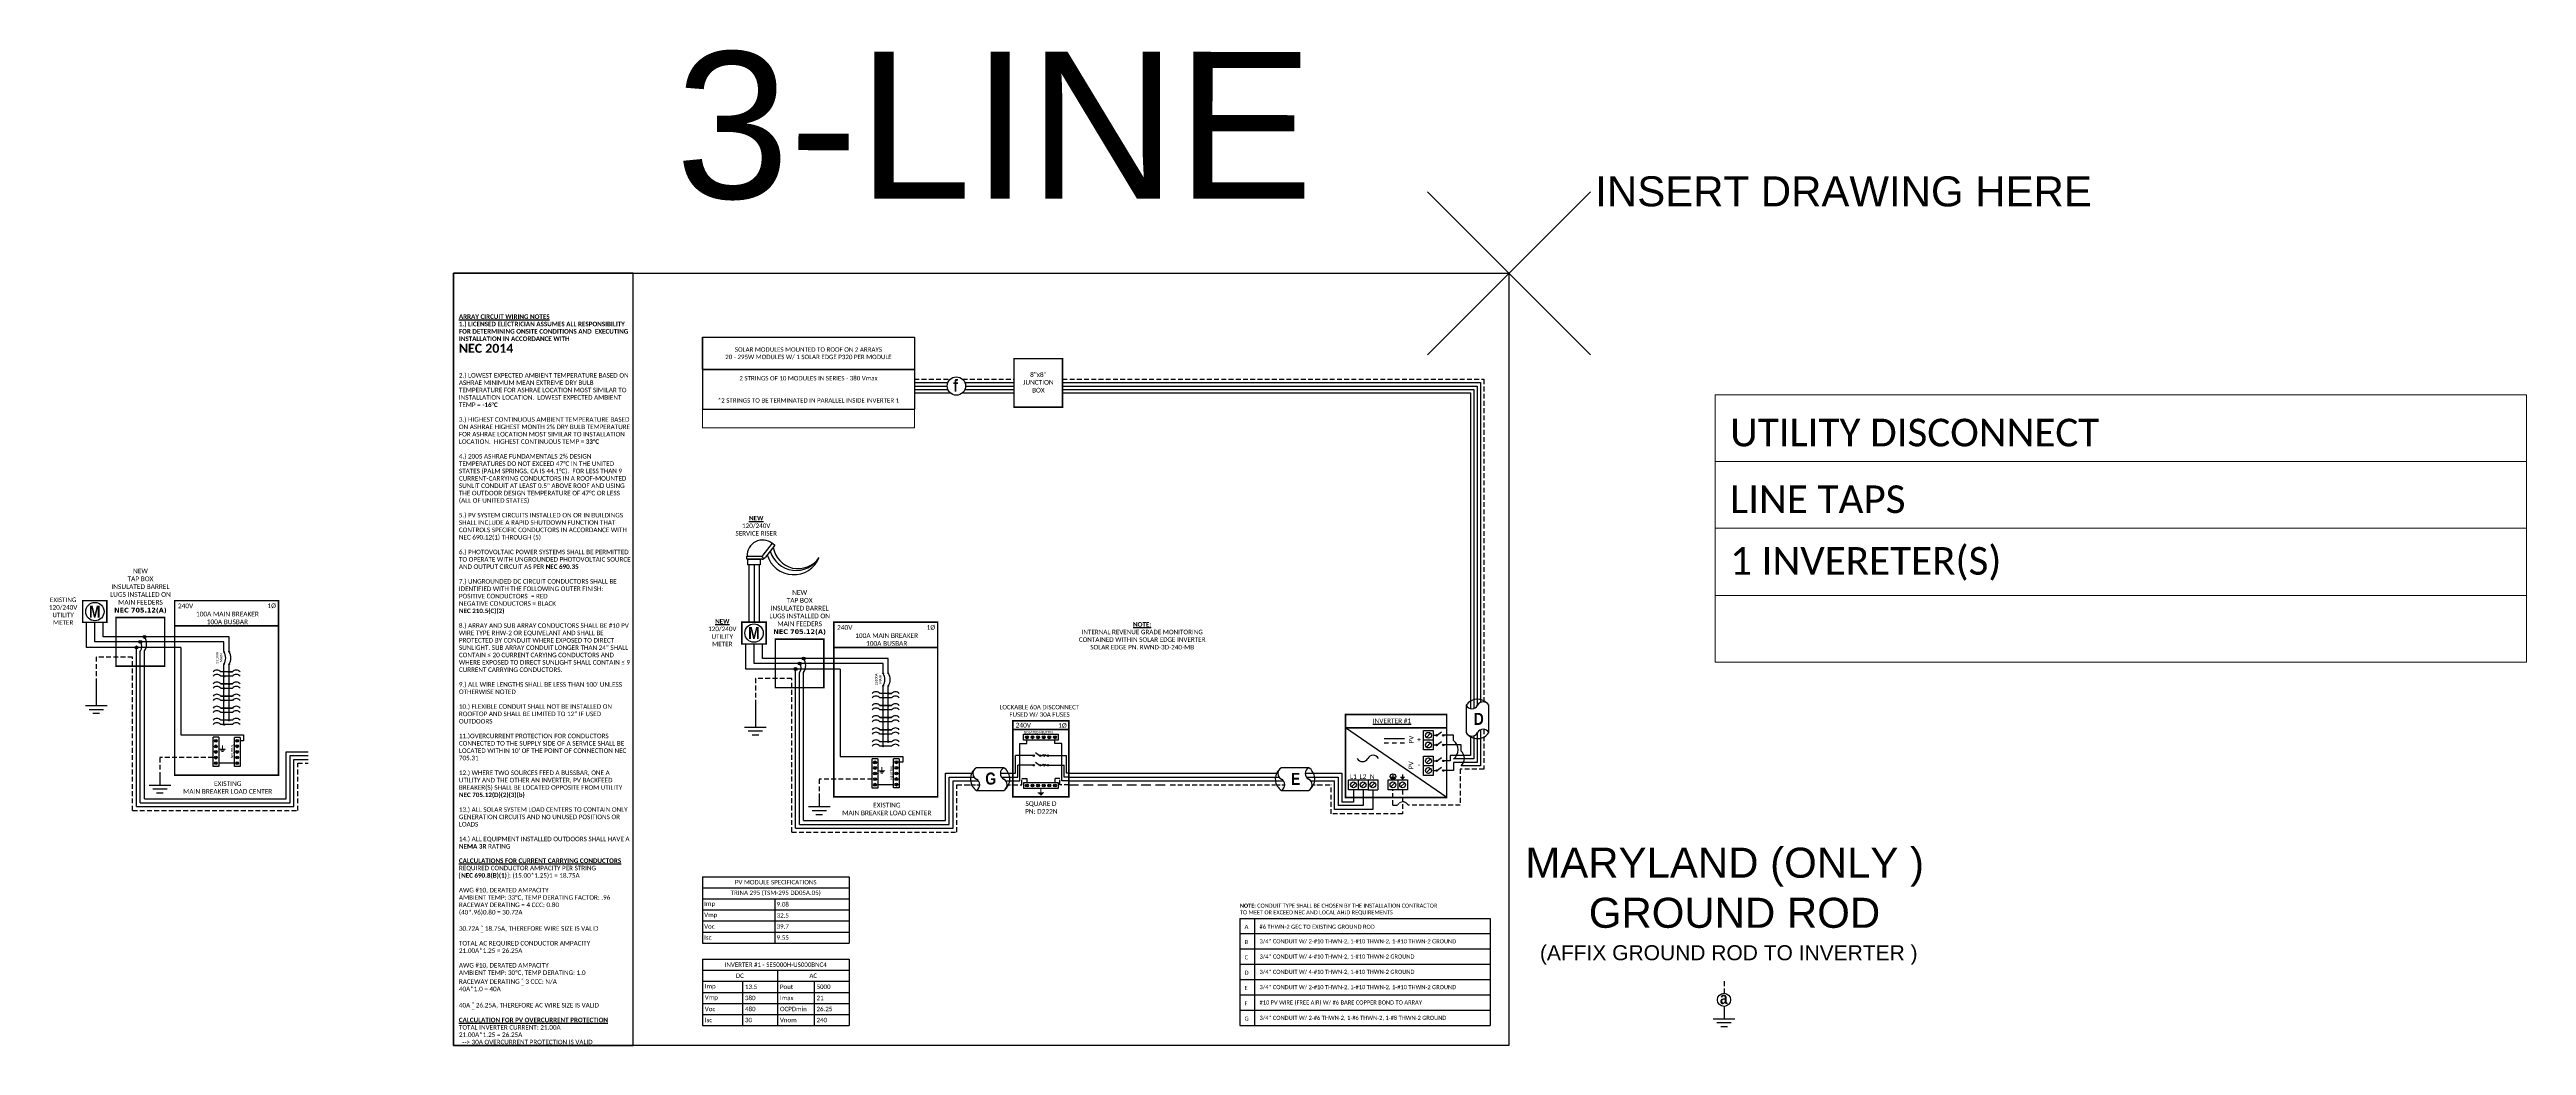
# Model space of a CAD drawing. Header units: feet. Extents: x -13431 to 10560, y 10829 to 29871.
# Drawn here: x 5816 to 7744, y 16895 to 17670 of the extents above; entities that cross this region are included whole.
import ezdxf

# ---------------------------------------------------------------- set-up
doc = ezdxf.new("R2010")
doc.units = ezdxf.units.FT
doc.header["$MEASUREMENT"] = 0
doc.linetypes.add('DASHED', pattern=[0.75, 0.5, -0.25])
doc.linetypes.add('HIDDEN', pattern=[0.375, 0.25, -0.125])
doc.layers.add('LOCKED (NO PRINT)', color=7, linetype='Continuous', plot=False)
for name, color, linetype in [('LOCKED (PRINT)', 7, 'Continuous'), ('ONE LINE BLOCKS', 7, 'Continuous'), ('TEXT', 7, 'Continuous'), ('Z - TITLEBLOCK TXT', 7, 'Continuous')]:
    doc.layers.add(name, color=color, linetype=linetype)
doc.styles.add('ONE LINE TXT', font='techb___.ttf')
doc.styles.get("Standard").update_dxf_attribs({"font": 'CALIBRI.TTF'})
doc.styles.add('TITLE BBLOCK TEXT', font='ARIALUNI.TTF')

# ---------------------------------------------------------------- blocks, each defined once
blk = doc.blocks.new('*T75')
at = {"layer": 'Defpoints', "color": 8, "linetype": 'ByBlock', "lineweight": 0, "transparency": 16777216}
for p, q in [((0, 0), (631.6, 0)), ((0, 0), (0, -208.1)), ((631.6, 0), (631.6, -208.1)), ((0, -51.9), (631.6, -51.9)), ((0, -103.8), (631.6, -103.8)), ((0, -156.2), (631.6, -156.2)), ((0, -208.1), (631.6, -208.1))]:
    blk.add_line(p, q, dxfattribs=at)
at = {"color": 0, "transparency": 16777216, "char_height": 21.506, "width": 608.409, "attachment_point": 7}
for s, insert in [('{\\fCalibri|b0|i0|c0;UTILITY DISCONNECT', (11.6, -40.3)), ('{\\fCalibri|b0|i0|c0;LINE TAPS', (11.6, -92.2)), ('{\\fCalibri|b0|i0|c0;1 INVERETER(S)', (11.6, -144.6)), ('{\\fCalibri|b0|i0|c0;', (11.6, -196.5))]:
    blk.add_mtext(s, dxfattribs=dict(at, insert=insert))
blk = doc.blocks.new('*U251')
at = {"color": 7}
for p, q in [((-35.5, 9), (-31.1, 9)), ((-9.8, 9), (0, 9))]:
    blk.add_line(p, q, dxfattribs=at)
at = {"color": 10}
for p, q in [((-35.5, 6), (-30.1, 6)), ((-8.9, 6), (0, 6))]:
    blk.add_line(p, q, dxfattribs=at)
at = {"color": 253}
for p, q in [((-35.5, 3), (-26.7, 3)), ((-5.4, 3), (0, 3))]:
    blk.add_line(p, q, dxfattribs=at)
at = {"color": 7, "linetype": 'Continuous'}
for p, q in [((-7.1, 13.3), (-28.4, 13.3)), ((-28.4, -4.3), (-7.1, -4.3))]:
    blk.add_line(p, q, dxfattribs=at)
at = {"color": 92, "linetype": 'HIDDEN', "ltscale": 10}
for p, q in [((-4.5, 0), (0, 0)), ((-35.5, 0), (-25.7, 0))]:
    blk.add_line(p, q, dxfattribs=at)
at = {"color": 7, "linetype": 'Continuous'}
for centre, start, end in [((-22.5, 4.5), 133.9732, 236.4265), ((-13, 4.5), 313.9732, 56.4265)]:
    blk.add_arc(centre, 10.6, start, end, dxfattribs=at)
at = {"linetype": 'Continuous'}
for centre, start, end in [((-26.1, 8.9), 117.6639, 242.3361), ((-30.7, 0.1), 297.6639, 62.3361), ((-4.8, 8.9), 117.6639, 242.3361), ((-9.5, 0.1), 297.6639, 62.3361)]:
    blk.add_arc(centre, 4.98, start, end, dxfattribs=at)
blk = doc.blocks.new('*U252')
at = {"color": 7}
blk.add_line((-79.1, 9), (0, 9), dxfattribs=at)
at = {"color": 10}
blk.add_line((-79.1, 6), (0, 6), dxfattribs=at)
at = {"color": 253}
blk.add_line((-79.1, 3), (0, 3), dxfattribs=at)
at = {"color": 92, "linetype": 'HIDDEN', "ltscale": 15}
blk.add_line((-79.1, 0), (0, 0), dxfattribs=at)
blk = doc.blocks.new('*U253')
at = {"lineweight": 50}
blk.add_line((-43.6, 43.1), (0, 43.1), dxfattribs=at)
at = {"color": 1, "linetype": 'Continuous'}
for p, q in [((-35.3, 34.8), (-35.3, 39.3)), ((-35.3, 39.3), (-8.3, 39.3)), ((-8.3, 39.3), (-8.3, 34.8)), ((-8.3, 34.8), (-35.3, 34.8)), ((-26.1, 25.2), (-22.8, 22.7)), ((-21.7, 22.7), (-20.5, 22.7)), ((-17.9, 22.7), (-16.7, 22.7)), ((-35.3, 1.8), (-8.3, 1.8)), ((-35.3, 1.8), (-35.3, -2.8)), ((-26.1, 17.6), (-22.8, 15.2)), ((-21.7, 15.2), (-20.5, 15.2)), ((-17.9, 15.2), (-16.7, 15.2)), ((-8.3, 1.8), (-8.3, -2.8)), ((-8.3, -2.8), (-35.3, -2.8))]:
    blk.add_line(p, q, dxfattribs=at)
at = {"color": 7, "linetype": 'Continuous'}
for p, q in [((-28, 22.7), (-41.7, 22.7)), ((-41.7, 9), (-41.7, 22.7)), ((-15.6, 22.7), (-1.9, 22.7)), ((-1.9, 9), (-1.9, 22.7))]:
    blk.add_line(p, q, dxfattribs=at)
at = {"color": 253, "linetype": 'Continuous'}
for p, q in [((-38.2, 3), (-38.2, 32.2)), ((-38.2, 32.2), (-32.7, 32.2)), ((-32.7, 32.2), (-32.7, 34.8)), ((-10.9, 32.2), (-10.9, 34.8)), ((-5.4, 32.2), (-10.9, 32.2)), ((-5.4, 3), (-5.4, 32.2)), ((-43.6, 3), (-38.2, 3)), ((0, 3), (-5.4, 3))]:
    blk.add_line(p, q, dxfattribs=at)
at = {"color": 4, "linetype": 'Continuous'}
for p, q in [((-31.9, 37.8), (-33.5, 36.3)), ((-27.5, 37.8), (-29.1, 36.3)), ((-23.2, 37.8), (-24.8, 36.3)), ((-18.8, 37.8), (-20.4, 36.3)), ((-14.5, 37.8), (-16.1, 36.3)), ((-10.1, 37.8), (-11.7, 36.3)), ((-31.9, 0.3), (-33.5, -1.3)), ((-27.5, 0.3), (-29.1, -1.3)), ((-23.2, 0.3), (-24.8, -1.3)), ((-18.8, 0.3), (-20.4, -1.3)), ((-14.5, 0.3), (-16.1, -1.3)), ((-10.1, 0.3), (-11.7, -1.3))]:
    blk.add_line(p, q, dxfattribs=at)
at = {"color": 7}
for p, q in [((-43.6, 9), (-41.7, 9)), ((0, 9), (-1.9, 9))]:
    blk.add_line(p, q, dxfattribs=at)
at = {"color": 10, "linetype": 'Continuous'}
for p, q in [((-43.6, 6), (-39.8, 6)), ((-28, 15.2), (-39.8, 15.2)), ((-39.8, 6), (-39.8, 15.2)), ((-15.6, 15.2), (-3.8, 15.2)), ((-3.8, 6), (-3.8, 15.2)), ((0, 6), (-3.8, 6))]:
    blk.add_line(p, q, dxfattribs=at)
at = {"color": 92, "linetype": 'HIDDEN', "ltscale": 15}
for p, q in [((-43.6, 0), (-36.6, 0)), ((-36.6, 0), (-36.6, 4.9)), ((-36.6, 4.9), (-32.7, 4.9)), ((-32.7, 4.9), (-32.7, 1.8)), ((-7, 4.9), (-10.9, 4.9)), ((-10.9, 4.9), (-10.9, 1.8)), ((-7, 0), (-7, 4.9)), ((0, 0), (-7, 0))]:
    blk.add_line(p, q, dxfattribs=at)
at = {"lineweight": 50, "const_width": 1.19}
blk.add_lwpolyline([(-43.6, -9.3), (-43.6, 49.8), (0, 49.8), (0, -9.3)], close=True, dxfattribs=at)
at = {"color": 92, "linetype": 'Continuous', "lineweight": 5, "ltscale": 0.05, "flags": 128}
for points in [[(-24.1, -6.2), (-19.5, -6.2)], [(-20.3, -7), (-23.3, -7)], [(-21.1, -7.9), (-22.5, -7.9)], [(-21.8, -3.3), (-21.8, -6.2)]]:
    blk.add_lwpolyline(points, dxfattribs=at)
at = {"color": 4, "linetype": 'Continuous'}
for centre in [(-32.7, 37), (-28.3, 37), (-24, 37), (-19.6, 37), (-15.3, 37), (-10.9, 37), (-32.7, -0.5), (-28.3, -0.5), (-24, -0.5), (-19.6, -0.5), (-15.3, -0.5), (-10.9, -0.5)]:
    blk.add_circle(centre, 1.11, dxfattribs=at)
at = {"color": 1, "linetype": 'Continuous'}
for centre in [(-27.4, 22.7), (-22.3, 22.7), (-16.2, 22.7), (-27.4, 15.2), (-22.3, 15.2), (-16.2, 15.2)]:
    blk.add_circle(centre, 0.541, dxfattribs=at)
for points in [[(-20.5, 22.7), (-20.1, 23.5), (-19.2, 22), (-18.4, 23.5), (-17.9, 22.7)], [(-20.5, 15.2), (-20.1, 16), (-19.2, 14.4), (-18.4, 16), (-17.9, 15.2)]]:
    blk.add_spline(points, degree=3, dxfattribs=at)
at = {"color": 7}
blk.add_blockref('*U251', (-43.6, 0), dxfattribs=at)
at = {"color": 4, "linetype": 'Continuous'}
blk.add_text('ISOLATED NEUTRAL', height=1.874, dxfattribs=at).set_placement((-35.3, 40))
at = {"color": 1}
for s, width, gutter_width, heights, insert, char_height, attachment_point in [('\\A1;\\pi4.81443;LOCKABLE 60A DISCONNECT \\P\\pi12.54963;FUSED W/ 30A FUSES', 71.893, 92.2, [18.6], (-58.9, 62.2), 3.454, 1), ('240V', 0.148, 0.75, [0], (-35.5, 46.4), 3.66, 5), ('1Ø', 0.148, 0.75, [0], (-5, 46.1), 3.66, 5), ('\\A1;\\pi5.59874,t23.88673;SQUARE D\\P\\pi5.24142,t23.52941;PN: D222N', 35.082, 28.9, [13.5], (-39.4, -12.8), 3.658, 1)]:
    blk.add_mtext_dynamic_manual_height_columns(s, width=width, gutter_width=gutter_width, heights=heights, dxfattribs=dict(at, insert=insert, char_height=char_height, attachment_point=attachment_point))
blk = doc.blocks.new('*U256')
at = {"color": 7}
blk.add_line((-79.1, 9), (0, 9), dxfattribs=at)
at = {"color": 10}
blk.add_line((-79.1, 6), (0, 6), dxfattribs=at)
at = {"color": 253}
blk.add_line((-79.1, 3), (0, 3), dxfattribs=at)
at = {"color": 92, "linetype": 'DASHED', "ltscale": 15}
blk.add_line((-79.1, 0), (0, 0), dxfattribs=at)
at = {"color": 1, "insert": (-22.1, 116), "char_height": 3.543, "attachment_point": 5}
blk.add_mtext_dynamic_manual_height_columns('{\\fCalibri|b1|i0|c0|p34;\\LNOTE:\\P}INTERNAL REVENUE GRADE MONITORING\\PCONTAINED WITHIN SOLAR EDGE INVERTER\\PSOLAR EDGE PN. RWND-3D-240-MB', width=99.534, gutter_width=7.17, heights=[0], dxfattribs=at)
blk = doc.blocks.new('*T258')
at = {"color": 0, "lineweight": -2, "transparency": 16777216}
for p, q in [((0, 0), (114.2, 0)), ((0, 0), (0, -51.7)), ((114.2, 0), (114.2, -51.7)), ((0, -8.6), (114.2, -8.6)), ((0, -17.2), (114.2, -17.2)), ((31.2, -17.2), (31.2, -51.7)), ((58.4, -8.6), (58.4, -51.7)), ((87, -17.2), (87, -51.7)), ((0, -25.9), (114.2, -25.9)), ((0, -34.5), (114.2, -34.5)), ((0, -43.1), (114.2, -43.1)), ((0, -51.7), (114.2, -51.7))]:
    blk.add_line(p, q, dxfattribs=at)
at = {"color": 0, "linetype": 'Continuous', "transparency": 16777216, "char_height": 3.454}
for s, insert, width, attachment_point in [('{\\fCalibri|b0|i0|c0;INVERTER #1 - SE5000H-US000BNC4', (57.1, -4.3), 110.329, 5), ('{\\fCalibri|b0|i0|c0;DC', (29.2, -12.9), 54.576, 5), ('{\\fCalibri|b0|i0|c0;AC', (86.3, -12.9), 51.898, 5), ('{\\fCalibri|b0|i0|c0;Vmp', (1.9, -30.2), 27.368, 4), ('{\\fCalibri|b0|i0|c0;Voc', (1.9, -38.8), 27.368, 4), ('{\\fCalibri|b0|i0|c0;Imp', (1.9, -21.5), 27.368, 4), ('{\\fCalibri|b0|i0|c0;480', (33.2, -38.8), 23.351, 4), ('{\\fCalibri|b0|i0|c0;380', (33.2, -30.2), 23.351, 4), ('{\\fCalibri|b0|i0|c0;13.5', (33.2, -21.5), 23.351, 4), ('{\\fCalibri|b0|i0|c0;OCPDmin', (60.4, -38.8), 24.69, 4), ('{\\fCalibri|b0|i0|c0;Pout', (60.4, -21.5), 24.69, 4), ('{\\fCalibri|b0|i0|c0;Imax', (60.4, -30.2), 24.69, 4), ('{\\fCalibri|b0|i0|c0;21', (88.9, -30.2), 23.351, 4), ('{\\fCalibri|b0|i0|c0;26.25', (88.9, -38.8), 23.351, 4), ('{\\fCalibri|b0|i0|c0;5000', (88.9, -21.5), 23.351, 4), ('{\\fCalibri|b0|i0|c0;Isc', (1.9, -47.4), 27.368, 4), ('{\\fCalibri|b0|i0|c0;30', (33.2, -47.4), 23.351, 4), ('{\\fCalibri|b0|i0|c0;Vnom', (60.4, -47.4), 24.69, 4), ('{\\fCalibri|b0|i0|c0;240', (88.9, -47.4), 23.351, 4)]:
    blk.add_mtext(s, dxfattribs=dict(at, insert=insert, width=width, attachment_point=attachment_point))
blk = doc.blocks.new('*T259')
at = {"color": 0, "lineweight": -2, "transparency": 16777216}
for p, q in [((0, 0), (114.2, 0)), ((0, 0), (0, -51.7)), ((114.2, 0), (114.2, -51.7)), ((0, -8.6), (114.2, -8.6)), ((0, -17.2), (114.2, -17.2)), ((56.4, -17.2), (56.4, -51.7)), ((0, -25.8), (114.2, -25.8)), ((0, -34.5), (114.2, -34.5)), ((0, -43.1), (114.2, -43.1)), ((0, -51.7), (114.2, -51.7))]:
    blk.add_line(p, q, dxfattribs=at)
at = {"color": 0, "linetype": 'Continuous', "transparency": 16777216, "char_height": 3.454}
for s, insert, width, attachment_point in [('{\\fCalibri|b0|i0|c0;TRINA 295 (TSM-295 DD05A.05)', (57.1, -12.9), 111.433, 5), ('{\\fCalibri|b0|i0|c0;PV MODULE SPECIFICATIONS', (57.1, -4.3), 111.433, 5), ('{\\fCalibri|b0|i0|c0;Vmp', (1.4, -30.2), 53.655, 4), ('{\\fCalibri|b0|i0|c0;Voc', (1.4, -38.8), 53.655, 4), ('{\\fCalibri|b0|i0|c0;Imp', (1.4, -21.5), 53.655, 4), ('{\\fCalibri|b0|i0|c0;32.5', (57.8, -30.2), 55.025, 4), ('{\\fCalibri|b0|i0|c0;39.7', (57.8, -38.8), 55.025, 4), ('{\\fCalibri|b0|i0|c0;9.08', (57.8, -21.5), 55.025, 4), ('{\\fCalibri|b0|i0|c0;Isc', (1.4, -47.4), 53.655, 4), ('{\\fCalibri|b0|i0|c0;9.55', (57.8, -47.4), 55.025, 4)]:
    blk.add_mtext(s, dxfattribs=dict(at, insert=insert, width=width, attachment_point=attachment_point))
blk = doc.blocks.new('*T260')
at = {"linetype": 'ByBlock', "lineweight": -2, "transparency": 16777216}
for p, q in [((0, 0), (195.1, 0)), ((0, 0), (0, -83.4)), ((11.6, 0), (11.6, -83.4)), ((195.1, 0), (195.1, -83.4)), ((0, -11.8), (195.1, -11.8)), ((0, -23.7), (195.1, -23.7)), ((0, -35.7), (195.1, -35.7)), ((0, -47.6), (195.1, -47.6)), ((0, -59.5), (195.1, -59.5)), ((0, -71.5), (195.1, -71.5)), ((0, -83.4), (195.1, -83.4))]:
    blk.add_line(p, q, dxfattribs=at)
at = {"color": 0, "linetype": 'Continuous', "transparency": 16777216, "char_height": 3.212, "attachment_point": 7}
for s, insert, width in [('{\\fCalibri|b0|i0|c0;A', (3.8, -8.1), 4.025), ('{\\fCalibri|b0|i0|c0;B', (3.8, -20), 4.025), ('{\\fCalibri|b0|i0|c0;#6 THWN-2 GEC TO EXISTING GROUND ROD', (15.4, -8.1), 175.956), ("{\\fCalibri|b0|i0|c0;3/4'' CONDUIT W/ 2-#10 THWN-2, 1-#10 THWN-2, 1-#10 THWN-2 GROUND", (15.4, -20), 175.956), ('{\\fCalibri|b0|i0|c0;C', (3.8, -31.9), 4.025), ("{\\fCalibri|b0|i0|c0;3/4'' CONDUIT W/ 4-#10 THWN-2, 1-#10 THWN-2 GROUND", (15.4, -31.9), 175.956), ('{\\fCalibri|b0|i0|c0;D', (3.8, -43.8), 4.025), ('{\\fCalibri|b0|i0|c0;E', (3.8, -55.7), 4.025), ("{\\fCalibri|b0|i0|c0;3/4'' CONDUIT W/ 4-#10 THWN-2, 1-#10 THWN-2 GROUND", (15.4, -43.8), 175.956), ("{\\fCalibri|b0|i0|c0;3/4'' CONDUIT W/ 2-#10 THWN-2, 1-#10 THWN-2, 1-#10 THWN-2 GROUND", (15.4, -55.7), 175.956), ('{\\fCalibri|b0|i0|c0;G', (3.8, -79.6), 4.025), ('{\\fCalibri|b0|i0|c0;F', (3.8, -67.7), 4.025), ('{\\fCalibri|b0|i0|c0;#10 PV WIRE (FREE AIR) W/ #6 BARE COPPER BOND TO ARRAY', (15.4, -67.7), 175.956), ("{\\fCalibri|b0|i0|c0;3/4'' CONDUIT W/ 2-#6 THWN-2, 1-#6 THWN-2, 1-#8 THWN-2 GROUND", (15.4, -79.6), 175.956)]:
    blk.add_mtext(s, dxfattribs=dict(at, insert=insert, width=width))
blk = doc.blocks.new('*T261')
at = {"color": 0, "lineweight": -2, "transparency": 16777216}
for p, q in [((0, 0), (165.1, 0)), ((0, 0), (0, -56)), ((165.1, 0), (165.1, -56)), ((0, -25.1), (165.1, -25.1)), ((0, -56), (165.1, -56))]:
    blk.add_line(p, q, dxfattribs=at)
at = {"layer": 'Defpoints', "color": 8, "linetype": 'ByBlock', "lineweight": 0, "transparency": 16777216}
for p, q in [((0, -56), (0, -70.6)), ((165.1, -56), (165.1, -70.6)), ((0, -70.6), (165.1, -70.6))]:
    blk.add_line(p, q, dxfattribs=at)
at = {"color": 0, "linetype": 'Continuous', "transparency": 16777216, "char_height": 3.4544, "width": 155.095, "attachment_point": 5}
for s, insert in [('{\\fCalibri|b0|i0|c0;SOLAR MODULES MOUNTED TO ROOF ON 2 ARRAYS^J20 - 295W MODULES W/ 1 SOLAR EDGE P320 PER MODULE', (82.6, -12.6)), ('{\\fCalibri|b0|i0|c0;2 STRINGS OF 10 MODULES IN SERIES - 380 Vmax^J^J^J*2 STRINGS TO BE TERMINATED IN PARALLEL INSIDE INVERTER 1', (82.6, -40.6))]:
    blk.add_mtext(s, dxfattribs=dict(at, insert=insert))
blk = doc.blocks.new('8x8box')
at = {"lineweight": 50, "const_width": 1.19}
blk.add_lwpolyline([(37.8, 0), (0, 0), (0, 37.8), (37.8, 37.8)], close=True, dxfattribs=at)
at = {"color": 1, "insert": (19, 19.3), "char_height": 3.658, "attachment_point": 5}
blk.add_mtext_dynamic_manual_height_columns('8"x8"  JUNCTION BOX ', width=0.477, gutter_width=7.17, heights=[0], dxfattribs=at)
blk = doc.blocks.new('string1')
at = {"color": 10, "linetype": 'Continuous'}
for p, q in [((-412.2, 269.3), (-386, 269.3)), ((-372.9, 269.3), (-334.8, 269.3)), ((-297, 269.3), (23.3, 269.3)), ((23.3, 269.3), (23.3, 20.9)), ((7.4, 0), (0, 0)), ((7.4, -4.1), (7.4, 0)), ((23.3, -18.4), (7.4, -18.4)), ((23.3, -0.3), (23.3, -18.4))]:
    blk.add_line(p, q, dxfattribs=at)
at = {"color": 7, "linetype": 'Continuous'}
for p, q in [((-412.2, 266.7), (-384.4, 266.7)), ((-374.7, 266.7), (-334.8, 266.7)), ((-297, 266.7), (20.7, 266.7)), ((20.7, 266.7), (20.7, 20.8)), ((20.7, -15.8), (4.9, -15.8)), ((4.9, -15.8), (4.9, -19.9)), ((20.7, -0.4), (20.7, -15.8)), ((4.9, -19.9), (0, -19.9))]:
    blk.add_line(p, q, dxfattribs=at)
at = {"color": 10, "linetype": 'Continuous'}
blk.add_arc((2.3, -11.3), 8.8, 305.6505, 54.3495, dxfattribs=at)
blk = doc.blocks.new('TAP BOX')
at = {"linetype": 'Continuous'}
h = blk.add_hatch(color=1, dxfattribs=at)
h.dxf.hatch_style = 1
edge = h.paths.add_edge_path()
edge.add_arc((-65.5, 86.8), 0.291, 0, 360)
h = blk.add_hatch(color=1, dxfattribs=at)
h.dxf.hatch_style = 1
edge = h.paths.add_edge_path()
edge.add_arc((-65.5, 77.1), 0.291, 0, 360)
h = blk.add_hatch(color=1, dxfattribs=at)
h.dxf.hatch_style = 1
edge = h.paths.add_edge_path()
edge.add_arc((-61.5, 86.8), 0.291, 0, 360)
h = blk.add_hatch(color=1, dxfattribs=at)
h.dxf.hatch_style = 1
edge = h.paths.add_edge_path()
edge.add_arc((-61.5, 77.1), 0.291, 0, 360)
h = blk.add_hatch(color=1, dxfattribs=at)
h.dxf.hatch_style = 1
edge = h.paths.add_edge_path()
edge.add_arc((-65.5, 67.7), 0.528, 0, 360)
h = blk.add_hatch(color=1, dxfattribs=at)
h.dxf.hatch_style = 1
edge = h.paths.add_edge_path()
edge.add_arc((-65.5, 58.3), 0.528, 0, 360)
h = blk.add_hatch(color=1, dxfattribs=at)
h.dxf.hatch_style = 1
edge = h.paths.add_edge_path()
edge.add_arc((-61.5, 71.1), 0.528, 0, 360)
h = blk.add_hatch(color=1, dxfattribs=at)
h.dxf.hatch_style = 1
edge = h.paths.add_edge_path()
edge.add_arc((-61.5, 61.7), 0.528, 0, 360)
h = blk.add_hatch(color=1, dxfattribs=at)
h.dxf.hatch_style = 1
edge = h.paths.add_edge_path()
edge.add_arc((-65.5, 48.9), 0.528, 0, 360)
h = blk.add_hatch(color=1, dxfattribs=at)
h.dxf.hatch_style = 1
edge = h.paths.add_edge_path()
edge.add_arc((-65.5, 39.5), 0.528, 0, 360)
h = blk.add_hatch(color=1, dxfattribs=at)
h.dxf.hatch_style = 1
edge = h.paths.add_edge_path()
edge.add_arc((-61.5, 52.3), 0.528, 0, 360)
h = blk.add_hatch(color=1, dxfattribs=at)
h.dxf.hatch_style = 1
edge = h.paths.add_edge_path()
edge.add_arc((-61.5, 42.9), 0.528, 0, 360)
h = blk.add_hatch(color=1, dxfattribs=at)
h.dxf.hatch_style = 1
edge = h.paths.add_edge_path()
edge.add_arc((-65.5, 30.1), 0.528, 0, 360)
h = blk.add_hatch(color=1, dxfattribs=at)
h.dxf.hatch_style = 1
edge = h.paths.add_edge_path()
edge.add_arc((-61.5, 33.5), 0.528, 0, 360)
at = {"layer": 'ONE LINE BLOCKS', "linetype": 'Continuous'}
h = blk.add_hatch(color=254, dxfattribs=at)
h.dxf.hatch_style = 1
edge = h.paths.add_edge_path()
edge.add_arc((-127.4, 98.3), 1.11, 0, 360)
h = blk.add_hatch(color=254, dxfattribs=at)
h.dxf.hatch_style = 1
edge = h.paths.add_edge_path()
edge.add_arc((-133.6, 90.2), 1.11, 0, 360)
h = blk.add_hatch(color=254, dxfattribs=at)
h.dxf.hatch_style = 1
edge = h.paths.add_edge_path()
edge.add_arc((-130.6, 94.5), 1.11, 0, 360)
at = {"color": 155, "true_color": 0x647190}
blk.add_line((-103.9, 126.6), (-23, 126.6), dxfattribs=at)
at = {"color": 253, "linetype": 'Continuous'}
for p, q in [((-172.5, 90.2), (-172.5, 109.7)), ((-99, 90.2), (-172.5, 90.2)), ((-133.6, -33.8), (-133.6, 90.2)), ((-99, 90.2), (-99, 22.1)), ((-99, 22.1), (-50.3, 22.1)), ((-50.3, 22.1), (-50.3, 17.5)), ((-50.3, 17.5), (-52.9, 17.5))]:
    blk.add_line(p, q, dxfattribs=at)
at = {"color": 10, "linetype": 'Continuous'}
for p, q in [((-166, 94.5), (-166, 109.7)), ((-65.5, 94.5), (-166, 94.5)), ((-130.6, -30.8), (-130.6, 87.5)), ((-65.5, 87), (-65.5, 94.5)), ((-58.9, 67.7), (-68, 67.7)), ((-58.9, 58.3), (-68, 58.3)), ((-65.5, 30.1), (-65.5, 76.8)), ((-58.9, 48.9), (-68, 48.9)), ((-58.9, 39.5), (-68, 39.5)), ((-58.9, 30.1), (-68, 30.1))]:
    blk.add_line(p, q, dxfattribs=at)
at = {"color": 7, "linetype": 'Continuous'}
for p, q in [((-159.5, 98.3), (-159.5, 109.7)), ((-61.5, 98.3), (-159.5, 98.3)), ((-61.5, 87), (-61.5, 98.3)), ((-127.4, -27.8), (-127.4, 87.6)), ((-58.9, 71.1), (-68, 71.1)), ((-68, 61.7), (-58.9, 61.7)), ((-58.9, 61.7), (-68, 61.7)), ((-61.5, 61.7), (-61.5, 76.8)), ((-61.5, 71.1), (-58.9, 71.1)), ((-61.5, 52.3), (-61.5, 61.7)), ((-68, 52.3), (-58.9, 52.3)), ((-58.9, 52.3), (-68, 52.3)), ((-68, 42.9), (-58.9, 42.9)), ((-58.9, 42.9), (-68, 42.9)), ((-61.5, 42.9), (-61.5, 52.3)), ((-61.5, 33.5), (-61.5, 42.9)), ((-58.9, 33.5), (-68, 33.5))]:
    blk.add_line(p, q, dxfattribs=at)
at = {"lineweight": 50}
blk.add_line((-103.9, 106.9), (-23, 106.9), dxfattribs=at)
at = {"color": 92, "linetype": 'HIDDEN', "ltscale": 15}
for p, q in [((-136.6, -36.8), (-136.6, 82.7)), ((-74, 4.4), (-115.3, 4.4)), ((-115.3, 4.4), (-115.3, -7.3)), ((-8, -36.8), (-8, 0)), ((-8, 0), (0, 0)), ((-136.6, -36.8), (-8, -36.8))]:
    blk.add_line(p, q, dxfattribs=at)
at = {"color": 92, "ltscale": 15}
for p, q in [((-164.9, 64.8), (-164.9, 44.9)), ((-115.3, -7.3), (-115.3, -17))]:
    blk.add_line(p, q, dxfattribs=at)
at = {"color": 1, "linetype": 'Continuous'}
for p, q in [((-74, -2.5), (-74, 20.2)), ((-69.5, 20.2), (-74, 20.2)), ((-69.5, 20.2), (-69.5, -2.5)), ((-57.4, -2.5), (-57.4, 20.1)), ((-52.9, 20.1), (-57.4, 20.1)), ((-52.9, 20.1), (-52.9, -2.5)), ((-69.5, -2.5), (-74, -2.5)), ((-52.9, -2.5), (-57.4, -2.5))]:
    blk.add_line(p, q, dxfattribs=at)
at = {"color": 4, "linetype": 'Continuous'}
for p, q in [((-71, 18.2), (-72.6, 16.7)), ((-71, 13.9), (-72.6, 12.3)), ((-71, 9.5), (-72.6, 8)), ((-71, 5.2), (-72.6, 3.6)), ((-71, 0.8), (-72.6, -0.7)), ((-54.4, 18.3), (-56, 16.7)), ((-54.4, 14), (-56, 12.4)), ((-54.4, 9.6), (-56, 8)), ((-54.4, 5.3), (-56, 3.7)), ((-54.4, 0.9), (-56, -0.7))]:
    blk.add_line(p, q, dxfattribs=at)
at = {"color": 92, "linetype": 'Continuous', "ltscale": 15}
blk.add_line((-57.4, 0.1), (-69.5, 0.1), dxfattribs=at)
at = {"color": 7}
for p, q in [((-17, -27.8), (-17, 9)), ((-17, 9), (0, 9)), ((-127.4, -27.8), (-17, -27.8))]:
    blk.add_line(p, q, dxfattribs=at)
at = {"color": 10}
for p, q in [((-14, -30.8), (-14, 6)), ((-14, 6), (0, 6)), ((-130.6, -30.8), (-14, -30.8))]:
    blk.add_line(p, q, dxfattribs=at)
at = {"color": 253}
for p, q in [((-11, -33.8), (-11, 3)), ((-11, 3), (0, 3)), ((-133.6, -33.8), (-11, -33.8))]:
    blk.add_line(p, q, dxfattribs=at)
at = {"lineweight": 50, "const_width": 1.19}
for points in [[(-175.5, 109.7), (-175.5, 126.6), (-156.6, 126.6), (-156.6, 109.7)], [(-103.9, -9.3), (-103.9, 126.6), (-23, 126.6), (-23, -9.3)]]:
    blk.add_lwpolyline(points, close=True, dxfattribs=at)
at = {"color": 92, "linetype": 'HIDDEN', "ltscale": 15, "flags": 128}
blk.add_lwpolyline([(-136.6, 82.7), (-164.9, 82.7), (-164.9, 64.8)], dxfattribs=at)
at = {"color": 92, "linetype": 'Continuous', "ltscale": 4, "flags": 128}
for points in [[(-173.4, 44.9), (-156.4, 44.9)], [(-159.4, 41.7), (-170.5, 41.7)], [(-162.3, 38.6), (-167.5, 38.6)], [(-123.7, -17), (-106.8, -17)], [(-109.7, -20.1), (-120.8, -20.1)], [(-112.7, -23.3), (-117.9, -23.3)]]:
    blk.add_lwpolyline(points, dxfattribs=at)
at = {"color": 92, "linetype": 'Continuous', "lineweight": 5, "ltscale": 0.05, "flags": 128}
for points in [[(-68.9, 10.9), (-64.2, 10.9)], [(-65, 10.1), (-68.1, 10.1)], [(-65.8, 9.2), (-67.3, 9.2)], [(-66.5, 13.8), (-66.5, 10.9)]]:
    blk.add_lwpolyline(points, dxfattribs=at)
at = {"linetype": 'Continuous'}
blk.add_circle((-166, 118.1), 7.15, dxfattribs=at)
at = {"color": 1, "linetype": 'Continuous'}
for centre, radius in [((-65.5, 86.8), 0.291), ((-65.5, 77.1), 0.291), ((-61.5, 86.8), 0.291), ((-61.5, 77.1), 0.291), ((-65.5, 67.7), 0.528), ((-65.5, 58.3), 0.528), ((-61.5, 71.1), 0.528), ((-61.5, 61.7), 0.528), ((-65.5, 48.9), 0.528), ((-65.5, 39.5), 0.528), ((-61.5, 52.3), 0.528), ((-61.5, 42.9), 0.528), ((-65.5, 30.1), 0.528), ((-61.5, 33.5), 0.528)]:
    blk.add_circle(centre, radius, dxfattribs=at)
at = {"color": 4, "linetype": 'Continuous'}
for centre in [(-71.8, 17.5), (-71.8, 13.1), (-71.8, 8.8), (-71.8, 4.4), (-71.8, 0.1), (-55.2, 17.5), (-55.2, 13.2), (-55.2, 8.8), (-55.2, 4.5), (-55.2, 0.1)]:
    blk.add_circle(centre, 1.11, dxfattribs=at)
at = {"color": 7, "linetype": 'Continuous'}
blk.add_arc((-135.4, 92.9), 9.66, 325.9418, 33.7697, dxfattribs=at)
at = {"color": 10, "linetype": 'Continuous'}
blk.add_arc((-134.9, 91), 5.58, 321.5191, 38.4809, dxfattribs=at)
at = {"color": 1, "linetype": 'Continuous'}
for centre, radius, start, end in [((-73.2, 81.9), 9.06, 327.8708, 32.1292), ((-69.1, 81.9), 9.06, 327.8708, 32.1292), ((-71, 68.6), 3.93, 40.3392, 139.6608), ((-71, 65.2), 3.93, 40.3392, 139.6608), ((-71, 59.2), 3.93, 40.3392, 139.6608), ((-71, 55.8), 3.93, 40.3392, 139.6608), ((-55.9, 68.6), 3.93, 40.3392, 139.6608), ((-55.9, 65.2), 3.93, 40.3392, 139.6608), ((-55.9, 59.2), 3.93, 40.3392, 139.6608), ((-55.9, 55.8), 3.93, 40.3392, 139.6608), ((-71, 49.8), 3.93, 40.3392, 139.6608), ((-71, 46.4), 3.93, 40.3392, 139.6608), ((-71, 40.4), 3.93, 40.3392, 139.6608), ((-71, 37), 3.93, 40.3392, 139.6608), ((-55.9, 49.8), 3.93, 40.3392, 139.6608), ((-55.9, 46.4), 3.93, 40.3392, 139.6608), ((-55.9, 40.4), 3.93, 40.3392, 139.6608), ((-55.9, 37), 3.93, 40.3392, 139.6608), ((-71, 31), 3.93, 40.3392, 139.6608), ((-71, 27.6), 3.93, 40.3392, 139.6608), ((-55.9, 31), 3.93, 40.3392, 139.6608), ((-55.9, 27.6), 3.93, 40.3392, 139.6608)]:
    blk.add_arc(centre, radius, start, end, dxfattribs=at)
at = {"layer": 'ONE LINE BLOCKS', "lineweight": 50, "const_width": 1.19}
blk.add_lwpolyline([(-111.7, 75.6), (-149.5, 75.6), (-149.5, 113.4), (-111.7, 113.4)], close=True, dxfattribs=at)
at = {"layer": 'Z - TITLEBLOCK TXT', "color": 7, "linetype": 'Continuous'}
for centre in [(-127.4, 98.3), (-133.6, 90.2), (-130.6, 94.5)]:
    blk.add_circle(centre, 1.11, dxfattribs=at)
at = {"color": 253, "linetype": 'Continuous', "style": 'ONE LINE TXT'}
blk.add_text('M', height=9.38, dxfattribs=at).set_placement((-170.6, 113.4))
at = {"color": 4, "linetype": 'Continuous'}
blk.add_text('NEUTRAL', height=1.87, rotation=90, dxfattribs=at).set_placement((-58.1, 4))
at = {"color": 1, "attachment_point": 5}
for s, width, gutter_width, heights, insert, char_height in [('EXISTING\\P120/240V UTILITY METER', 0.0523, 7.17, [0], (-190.7, 118.4), 3.543), ('240V', 0.148, 0.75, [0], (-95.4, 122.5), 3.66), ('100A MAIN BREAKER\\P100A BUSBAR', 72.5, 0.75, [0], (-62.8, 113.1), 3.658), ('1Ø', 0.148, 0.75, [0], (-28.3, 122.5), 3.66), ('EXISTING\\PMAIN BREAKER LOAD CENTER', 98.918, 7.17, [106.4], (-62.6, -18.9), 3.658)]:
    blk.add_mtext_dynamic_manual_height_columns(s, width=width, gutter_width=gutter_width, heights=heights, dxfattribs=dict(at, insert=insert, char_height=char_height))
at = {"color": 4, "linetype": 'Continuous', "insert": (-69.3, 82.1), "char_height": 1.87, "attachment_point": 5, "rotation": 90}
blk.add_mtext_dynamic_manual_height_columns('2p100A\\PMAIN', width=0.148, gutter_width=0.75, heights=[0], dxfattribs=at)
at = {"layer": 'TEXT', "color": 1, "insert": (-130.5, 134.1), "char_height": 3.658, "attachment_point": 5}
blk.add_mtext_dynamic_manual_height_columns('NEW\\PTAP BOX\\PINSULATED BARREL LUGS INSTALLED ON MAIN FEEDERS\\P{\\fVerdana|b1|i0|c0|p34;NEC 705.12(A)} ', width=52.635, gutter_width=7.17, heights=[0], dxfattribs=at)
blk = doc.blocks.new('*U255')
at = {"color": 3}
blk.add_blockref('TAP BOX', (0, 0), dxfattribs=at)
blk = doc.blocks.new('*U229')
at = {"layer": 'LOCKED (NO PRINT)', "color": 7}
blk.add_lwpolyline([(-2074.5, 12976.6), (-2057.8, 12976.6), (-2057.8, 12966.1), (-2074.5, 12966.1)], close=True, dxfattribs=at)
at = {"layer": 'LOCKED (PRINT)', "color": 1, "insert": (4.3, 153.2), "char_height": 3.5433, "width": 133.501, "attachment_point": 7, "line_spacing_factor": 0.97}
blk.add_mtext('{\\fCalibri|b1|i0|c0|p34;\\LARRAY CIRCUIT WIRING NOTES\\l\\P1.) LICENSED ELECTRICIAN ASSUMES ALL RESPONSIBILITY FOR DETERMINING ONSITE CONDITIONS AND  EXECUTING INSTALLATION IN ACCORDANCE WITH\\P\\H1.9756x;NEC 2014\\fCalibri|b0|i0|c0|p34;\\H0.50618x;\\P\\H0.99999x;\\P\\P2.) LOWEST EXPECTED AMBIENT TEMPERATURE BASED ON ASHRAE MINIMUM MEAN EXTREME DRY BULB TEMPERATURE FOR ASHRAE LOCATION MOST SIMILAR TO INSTALLATION LOCATION.  LOWEST EXPECTED AMBIENT TEMP = -\\fCalibri|b1|i0|c0|p34;16\\fCalibri|b0|i0|c0|p34;°\\fCalibri|b1|i0|c0|p34;C\\P\\fCalibri|b0|i0|c0|p34;\\P}3.) HIGHEST CONTINUOUS AMBIENT TEMPERATURE BASED ON ASHRAE HIGHEST MONTH 2% DRY BULB TEMPERATURE FOR ASHRAE LOCATION MOST SIMILAR TO INSTALLATION LOCATION.  HIGHEST CONTINUOUS TEMP = {\\fCalibri|b1|i0|c0|p34;33}°{\\fCalibri|b1|i0|c0|p34;C}\\P\\P4.) 2005 ASHRAE FUNDAMENTALS 2% DESIGN TEMPERATURES DO NOT EXCEED 47°C IN THE UNITED STATES (PALM SPRINGS, CA IS 44.1°C).  FOR LESS THAN 9 CURRENT-CARRYING CONDUCTORS IN A ROOF-MOUNTED SUNLIT CONDUIT AT LEAST 0.5" ABOVE ROOF AND USING THE OUTDOOR DESIGN TEMPERATURE OF 47°C OR LESS (ALL OF UNITED STATES)\\P\\P5.) PV SYSTEM CIRCUITS INSTALLED ON OR IN BUILDINGS SHALL INCLUDE A RAPID SHUTDOWN FUNCTION THAT CONTROLS SPECIFIC CONDUCTORS IN ACCORDANCE WITH NEC 690.12(1) THROUGH (5)\\P\\P6.) PHOTOVOLTAIC POWER SYSTEMS SHALL BE PERMITTED TO OPERATE WITH UNGROUNDED PHOTOVOLTAIC SOURCE AND OUTPUT CIRCUIT AS PER {\\fCalibri|b1|i0|c0|p34;NEC 690.35\\P\\P}7.) UNGROUNDED DC CIRCUIT CONDUCTORS SHALL BE IDENTIFIED WITH THE FOLLOWING OUTER FINISH: POSITIVE CONDUCTORS  = RED\\PNEGATIVE CONDUCTORS = BLACK\\P{\\fCalibri|b1|i0|c0|p34;NEC 210.5(C)(2) \\P}\\P8.) ARRAY AND SUB ARRAY CONDUCTORS SHALL BE #10 PV WIRE TYPE RHW-2 OR EQUIVELANT AND SHALL BE PROTECTED BY CONDUIT WHERE EXPOSED TO DIRECT SUNLIGHT. SUB ARRAY CONDUIT LONGER THAN 24” SHALL CONTAIN ≤ 20 CURRENT CARYING CONDUCTORS AND WHERE EXPOSED TO DIRECT SUNLIGHT SHALL CONTAIN ≤ 9 CURRENT CARRYING CONDUCTORS.\\P\\P9.) ALL WIRE LENGTHS SHALL BE LESS THAN 100\' UNLESS OTHERWISE NOTED  \\P\\P10.) FLEXIBLE CONDUIT SHALL NOT BE INSTALLED ON ROOFTOP AND SHALL BE LIMITED TO 12” IF USED OUTDOORS \\P\\P11.)OVERCURRENT PROTECTION FOR CONDUCTORS CONNECTED TO THE SUPPLY SIDE OF A SERVICE SHALL BE LOCATED WITHIN 10\' OF THE POINT OF CONNECTION NEC 705.31\\P\\P12.) WHERE TWO SOURCES FEED A BUSSBAR, ONE A UTILITY AND THE OTHER AN INVERTER, PV BACKFEED BREAKER(S) SHALL BE LOCATED OPPOSITE FROM UTILITY\\P{\\fCalibri|b1|i0|c0|p34;NEC 705.12(D)(2)(3)(b)} \\P\\P13.) ALL SOLAR SYSTEM LOAD CENTERS TO CONTAIN ONLY GENERATION CIRCUITS AND NO UNUSED POSITIONS OR LOADS\\P\\P14.) ALL EQUIPMENT INSTALLED OUTDOORS SHALL HAVE A {\\fCalibri|b1|i0|c0|p34;NEMA 3R} RATING', dxfattribs=at)

msp = doc.modelspace()

# ---------------------------------------------------------------- hatches: boundary and pattern name
at = {"linetype": 'Continuous'}
h = msp.add_hatch(color=1, dxfattribs=at)
h.dxf.hatch_style = 1
edge = h.paths.add_edge_path()
edge.add_arc((6464.84, 17184.3), 0.291, 0, 360)
h = msp.add_hatch(color=1, dxfattribs=at)
h.dxf.hatch_style = 1
edge = h.paths.add_edge_path()
edge.add_arc((6468.87, 17184.3), 0.291, 0, 360)
h = msp.add_hatch(color=1, dxfattribs=at)
h.dxf.hatch_style = 1
edge = h.paths.add_edge_path()
edge.add_arc((6464.84, 17165.29), 0.528, 0, 360)
h = msp.add_hatch(color=1, dxfattribs=at)
h.dxf.hatch_style = 1
edge = h.paths.add_edge_path()
edge.add_arc((6464.84, 17174.67), 0.291, 0, 360)
h = msp.add_hatch(color=1, dxfattribs=at)
h.dxf.hatch_style = 1
edge = h.paths.add_edge_path()
edge.add_arc((6468.87, 17168.66), 0.528, 0, 360)
h = msp.add_hatch(color=1, dxfattribs=at)
h.dxf.hatch_style = 1
edge = h.paths.add_edge_path()
edge.add_arc((6468.87, 17174.67), 0.291, 0, 360)
h = msp.add_hatch(color=1, dxfattribs=at)
h.dxf.hatch_style = 1
edge = h.paths.add_edge_path()
edge.add_arc((6464.84, 17155.88), 0.528, 0, 360)
h = msp.add_hatch(color=1, dxfattribs=at)
h.dxf.hatch_style = 1
edge = h.paths.add_edge_path()
edge.add_arc((6464.84, 17146.48), 0.528, 0, 360)
h = msp.add_hatch(color=1, dxfattribs=at)
h.dxf.hatch_style = 1
edge = h.paths.add_edge_path()
edge.add_arc((6468.87, 17159.26), 0.528, 0, 360)
h = msp.add_hatch(color=1, dxfattribs=at)
h.dxf.hatch_style = 1
edge = h.paths.add_edge_path()
edge.add_arc((6468.87, 17149.86), 0.528, 0, 360)
h = msp.add_hatch(color=1, dxfattribs=at)
h.dxf.hatch_style = 1
edge = h.paths.add_edge_path()
edge.add_arc((6464.84, 17137.08), 0.528, 0, 360)
h = msp.add_hatch(color=1, dxfattribs=at)
h.dxf.hatch_style = 1
edge = h.paths.add_edge_path()
edge.add_arc((6464.84, 17127.67), 0.528, 0, 360)
h = msp.add_hatch(color=1, dxfattribs=at)
h.dxf.hatch_style = 1
edge = h.paths.add_edge_path()
edge.add_arc((6468.87, 17140.46), 0.528, 0, 360)
h = msp.add_hatch(color=1, dxfattribs=at)
h.dxf.hatch_style = 1
edge = h.paths.add_edge_path()
edge.add_arc((6468.87, 17131.05), 0.528, 0, 360)
at = {"layer": 'ONE LINE BLOCKS', "linetype": 'Continuous'}
h = msp.add_hatch(color=254, dxfattribs=at)
h.dxf.hatch_style = 1
edge = h.paths.add_edge_path()
edge.add_arc((6396.72, 17187.7), 1.11, 0, 360)
h = msp.add_hatch(color=254, dxfattribs=at)
h.dxf.hatch_style = 1
edge = h.paths.add_edge_path()
edge.add_arc((6399.77, 17192.01), 1.11, 0, 360)
h = msp.add_hatch(color=254, dxfattribs=at)
h.dxf.hatch_style = 1
edge = h.paths.add_edge_path()
edge.add_arc((6402.94, 17195.84), 1.11, 0, 360)

# ---------------------------------------------------------------- linework, layer by layer
at = {"color": 92, "linetype": 'HIDDEN', "ltscale": 15}
for p, q in [((6489.2, 17413.24), (6517.03, 17413.24)), ((6526.72, 17413.24), (6566.67, 17413.24)), ((6604.45, 17413.24), (6932.65, 17413.24)), ((6932.65, 17413.24), (6932.65, 17162.07)), ((6393.72, 17060.77), (6393.72, 17180.27)), ((6932.65, 17140.83), (6932.65, 17109.8)), ((6932.65, 17109.8), (6914.14, 17109.8)), ((6914.14, 17109.8), (6914.14, 17081.72)), ((6456.29, 17101.94), (6415.07, 17101.94)), ((6415.07, 17101.94), (6415.07, 17090.29)), ((6522.33, 17060.77), (6522.33, 17097.54)), ((6522.33, 17097.54), (6530.33, 17097.54)), ((6803.28, 17097.54), (6813.64, 17097.54)), ((6813.64, 17074.85), (6813.64, 17097.54)), ((6861.74, 17081.72), (6861.74, 17093.75)), ((6869.28, 17093.75), (6869.28, 17074.85)), ((6869.28, 17074.85), (6813.64, 17074.85)), ((6861.74, 17081.72), (6865.34, 17081.72)), ((6914.14, 17081.72), (6873.58, 17081.72)), ((6393.72, 17060.77), (6522.33, 17060.77)), ((7119.53, 16944.61), (7119.53, 16935.3))]:
    msp.add_line(p, q, dxfattribs=at)
at = {"color": 10, "linetype": 'Continuous'}
for p, q in [((6489.2, 17410.62), (6515.42, 17410.62)), ((6528.52, 17410.62), (6566.67, 17410.62)), ((6604.45, 17410.62), (6930.02, 17410.62)), ((6930.02, 17410.62), (6930.02, 17161.67)), ((6364.31, 17192.01), (6364.31, 17207.2)), ((6464.84, 17192.01), (6364.31, 17192.01)), ((6399.77, 17066.77), (6399.77, 17185.07)), ((6464.84, 17184.59), (6464.84, 17192.01)), ((6471.44, 17165.29), (6462.28, 17165.29)), ((6464.84, 17127.67), (6464.84, 17174.37)), ((6471.44, 17155.88), (6462.28, 17155.88)), ((6471.44, 17146.48), (6462.28, 17146.48)), ((6471.44, 17137.08), (6462.28, 17137.08)), ((6471.44, 17127.67), (6462.28, 17127.67)), ((6914.85, 17128.54), (6901.45, 17128.54)), ((6914.85, 17123.82), (6914.85, 17128.54)), ((6930.02, 17140.42), (6930.02, 17112.42)), ((6930.02, 17112.42), (6914.85, 17112.42)), ((6803.28, 17103.54), (6819.04, 17103.54)), ((6819.04, 17103.54), (6819.04, 17081.35)), ((6838.57, 17093.75), (6838.57, 17081.35)), ((6838.57, 17081.35), (6819.04, 17081.35))]:
    msp.add_line(p, q, dxfattribs=at)
at = {"color": 7, "linetype": 'Continuous'}
for p, q in [((6489.2, 17408), (6514.73, 17408)), ((6529.01, 17408), (6566.67, 17408)), ((6604.45, 17408), (6927.4, 17408)), ((6927.4, 17408), (6927.4, 17159)), ((6370.8, 17195.84), (6370.8, 17207.2)), ((6468.87, 17195.84), (6370.8, 17195.84)), ((6402.94, 17069.77), (6402.94, 17185.1)), ((6468.87, 17184.59), (6468.87, 17195.84)), ((6471.44, 17168.66), (6462.28, 17168.66)), ((6468.87, 17159.26), (6468.87, 17174.37)), ((6468.87, 17168.66), (6471.44, 17168.66)), ((6462.28, 17159.26), (6471.44, 17159.26)), ((6471.44, 17159.26), (6462.28, 17159.26)), ((6462.28, 17149.86), (6471.44, 17149.86)), ((6471.44, 17149.86), (6462.28, 17149.86)), ((6468.87, 17149.86), (6468.87, 17159.26)), ((6468.87, 17140.46), (6468.87, 17149.86)), ((6918.85, 17159.44), (6918.85, 17138.2)), ((6936.48, 17138.2), (6936.48, 17159.44)), ((6462.28, 17140.46), (6471.44, 17140.46)), ((6471.44, 17140.46), (6462.28, 17140.46)), ((6471.44, 17131.05), (6462.28, 17131.05)), ((6468.87, 17131.05), (6468.87, 17140.46)), ((6903.59, 17087.59), (6824.82, 17141.96)), ((6870.64, 17133.35), (6854.88, 17133.35)), ((6858.17, 17129.94), (6854.88, 17129.94)), ((6864.41, 17129.94), (6861.11, 17129.94)), ((6870.64, 17129.94), (6867.35, 17129.94)), ((6927.4, 17137.76), (6927.4, 17115.04)), ((6803.28, 17106.54), (6821.98, 17106.54)), ((6821.98, 17106.54), (6821.98, 17084.16)), ((6908.94, 17108.64), (6901.45, 17108.64)), ((6927.4, 17115.04), (6908.94, 17115.04)), ((6908.94, 17115.04), (6908.94, 17108.64)), ((6831.04, 17093.75), (6831.04, 17084.16)), ((6831.04, 17084.16), (6821.98, 17084.16))]:
    msp.add_line(p, q, dxfattribs=at)
at = {"color": 155, "true_color": 0x647190}
msp.add_line((6426.4, 17224.1), (6507.32, 17224.1), dxfattribs=at)
at = {"color": 253, "linetype": 'Continuous'}
for p, q in [((6357.82, 17187.7), (6357.82, 17207.2)), ((6431.28, 17187.7), (6357.82, 17187.7)), ((6396.72, 17063.77), (6396.72, 17187.7)), ((6431.28, 17187.7), (6431.28, 17119.66)), ((6431.28, 17119.66), (6480.07, 17119.66)), ((6480.07, 17115.07), (6477.43, 17115.07)), ((6480.07, 17119.66), (6480.07, 17115.07)), ((6803.28, 17100.54), (6816.37, 17100.54)), ((6816.37, 17078.39), (6816.37, 17100.54)), ((6846.11, 17093.75), (6846.11, 17078.39)), ((6846.11, 17078.39), (6816.37, 17078.39))]:
    msp.add_line(p, q, dxfattribs=at)
at = {"lineweight": 50}
msp.add_line((6426.4, 17204.45), (6507.32, 17204.45), dxfattribs=at)
at = {"color": 92, "ltscale": 15}
for p, q in [((6365.4, 17162.38), (6365.4, 17142.41)), ((6415.07, 17090.29), (6415.07, 17080.55)), ((7119.53, 16925.07), (7119.53, 16915.33))]:
    msp.add_line(p, q, dxfattribs=at)
at = {"color": 1, "linetype": 'Continuous'}
for p, q in [((6885.64, 17124.77), (6885.64, 17139.84)), ((6885.64, 17139.84), (6893.17, 17139.84)), ((6885.64, 17124.77), (6885.64, 17139.84)), ((6893.17, 17132.31), (6885.64, 17132.31)), ((6893.17, 17139.84), (6893.17, 17124.77)), ((6893.17, 17139.84), (6893.17, 17132.31)), ((6893.17, 17136.08), (6895.21, 17136.08)), ((6893.17, 17128.54), (6895.21, 17128.54)), ((6899.6, 17138.54), (6896.34, 17136.09)), ((6899.6, 17131), (6896.34, 17128.56)), ((6456.29, 17095), (6456.29, 17117.74)), ((6460.83, 17117.74), (6456.29, 17117.74)), ((6460.83, 17117.74), (6460.83, 17095)), ((6472.89, 17095.07), (6472.89, 17117.66)), ((6477.43, 17117.66), (6472.89, 17117.66)), ((6477.43, 17117.66), (6477.43, 17095.07)), ((6893.17, 17124.77), (6885.64, 17124.77)), ((6885.64, 17104.88), (6885.64, 17119.95)), ((6885.64, 17119.95), (6893.17, 17119.95)), ((6893.17, 17112.41), (6885.64, 17112.41)), ((6893.17, 17119.95), (6893.17, 17112.41)), ((6893.17, 17116.18), (6895.21, 17116.18)), ((6893.17, 17112.41), (6893.17, 17104.88)), ((6893.17, 17108.64), (6895.21, 17108.64)), ((6899.6, 17118.64), (6896.34, 17116.2)), ((6899.6, 17111.11), (6896.34, 17108.66)), ((6460.83, 17095), (6456.29, 17095)), ((6477.43, 17095.07), (6472.89, 17095.07)), ((6827.27, 17101.29), (6842.34, 17101.29)), ((6827.27, 17093.75), (6827.27, 17101.29)), ((6827.27, 17101.29), (6834.8, 17101.29)), ((6842.34, 17093.75), (6827.27, 17093.75)), ((6834.8, 17101.29), (6834.8, 17093.75)), ((6842.34, 17101.29), (6842.34, 17093.75)), ((6842.34, 17101.29), (6849.87, 17101.29)), ((6842.34, 17093.75), (6849.87, 17093.75)), ((6849.87, 17101.29), (6849.87, 17093.75)), ((6857.98, 17101.29), (6873.05, 17101.29)), ((6857.98, 17093.75), (6857.98, 17101.29)), ((6857.98, 17101.29), (6865.51, 17101.29)), ((6873.05, 17093.75), (6857.98, 17093.75)), ((6865.51, 17101.29), (6865.51, 17093.75)), ((6873.05, 17101.29), (6873.05, 17093.75)), ((6893.17, 17104.88), (6885.64, 17104.88))]:
    msp.add_line(p, q, dxfattribs=at)
at = {"color": 4, "linetype": 'Continuous'}
for p, q in [((6891.01, 17137.68), (6887.8, 17134.47)), ((6891.01, 17130.15), (6887.8, 17126.93)), ((6459.34, 17115.78), (6457.77, 17114.21)), ((6459.34, 17111.43), (6457.77, 17109.86)), ((6459.34, 17107.08), (6457.77, 17105.51)), ((6475.95, 17115.85), (6474.37, 17114.28)), ((6475.95, 17111.5), (6474.37, 17109.93)), ((6475.95, 17107.15), (6474.37, 17105.58)), ((6891.01, 17117.79), (6887.8, 17114.57)), ((6891.01, 17110.25), (6887.8, 17107.04)), ((6459.34, 17102.73), (6457.77, 17101.16)), ((6459.34, 17098.38), (6457.77, 17096.81)), ((6475.95, 17102.8), (6474.37, 17101.23)), ((6475.95, 17098.45), (6474.37, 17096.88)), ((6832.64, 17099.13), (6829.43, 17095.91)), ((6840.18, 17099.13), (6836.96, 17095.91)), ((6847.71, 17099.13), (6844.5, 17095.91)), ((6863.35, 17099.13), (6860.14, 17095.91)), ((6870.89, 17099.13), (6867.67, 17095.91))]:
    msp.add_line(p, q, dxfattribs=at)
at = {"color": 7}
for p, q in [((6513.33, 17069.77), (6513.33, 17106.54)), ((6513.33, 17106.54), (6530.33, 17106.54)), ((6402.94, 17069.77), (6513.33, 17069.77))]:
    msp.add_line(p, q, dxfattribs=at)
at = {"color": 92, "linetype": 'Continuous', "ltscale": 15}
msp.add_line((6472.89, 17097.59), (6460.83, 17097.59), dxfattribs=at)
at = {"color": 10}
for p, q in [((6516.33, 17066.77), (6516.33, 17103.54)), ((6516.33, 17103.54), (6530.33, 17103.54)), ((6399.77, 17066.77), (6516.33, 17066.77))]:
    msp.add_line(p, q, dxfattribs=at)
at = {"color": 253}
for p, q in [((6519.33, 17063.77), (6519.33, 17100.54)), ((6519.33, 17100.54), (6530.33, 17100.54)), ((6396.72, 17063.77), (6519.33, 17063.77))]:
    msp.add_line(p, q, dxfattribs=at)
at = {"linetype": 'Continuous'}
msp.add_lwpolyline([(6324.09, 17446.02), (6489.2, 17446.02), (6489.2, 17420.88), (6324.09, 17420.88)], close=True, dxfattribs=at)
at = {"lineweight": 50, "const_width": 1.19}
for points in [[(6354.88, 17207.2), (6354.88, 17224.1), (6373.73, 17224.1), (6373.73, 17207.2)], [(6426.4, 17088.21), (6426.4, 17224.1), (6507.32, 17224.1), (6507.32, 17088.21)], [(6824.82, 17141.96), (6824.82, 17152.24), (6903.59, 17152.24), (6903.59, 17141.96)]]:
    msp.add_lwpolyline(points, close=True, dxfattribs=at)
at = {"color": 92, "linetype": 'HIDDEN', "ltscale": 15, "flags": 128}
msp.add_lwpolyline([(6393.72, 17180.27), (6365.4, 17180.27), (6365.4, 17162.38)], dxfattribs=at)
at = {"color": 7, "lineweight": 50, "const_width": 1.19}
msp.add_lwpolyline([(6824.82, 17087.59), (6824.82, 17152.24), (6903.59, 17152.24), (6903.59, 17087.59)], close=True, dxfattribs=at)
at = {"color": 92, "linetype": 'Continuous', "ltscale": 4, "flags": 128}
for points in [[(6356.92, 17142.41), (6373.88, 17142.41)], [(6370.95, 17139.27), (6359.86, 17139.27)], [(6368.01, 17136.13), (6362.8, 17136.13)], [(6406.59, 17080.55), (6423.55, 17080.55)], [(6420.61, 17077.41), (6409.53, 17077.41)], [(6417.67, 17074.27), (6412.47, 17074.27)], [(7111.05, 16915.33), (7128.01, 16915.33)], [(7125.07, 16912.19), (7113.99, 16912.19)], [(7122.13, 16909.05), (7116.93, 16909.05)]]:
    msp.add_lwpolyline(points, dxfattribs=at)
at = {"color": 92, "linetype": 'Continuous', "lineweight": 5, "ltscale": 0.05, "flags": 128}
for points in [[(6461.44, 17108.47), (6466.12, 17108.47)], [(6465.31, 17107.6), (6462.25, 17107.6)], [(6464.5, 17106.73), (6463.06, 17106.73)], [(6463.78, 17111.32), (6463.78, 17108.47)]]:
    msp.add_lwpolyline(points, dxfattribs=at)
at = {"color": 92, "linetype": 'Continuous', "flags": 128}
for points in [[(6861.74, 17105.69), (6861.74, 17103.4)], [(6869.28, 17105.69), (6869.28, 17103.4)], [(6860.21, 17103.4), (6863.28, 17103.4)], [(6862.75, 17102.83), (6860.74, 17102.83)], [(6862.21, 17102.26), (6861.27, 17102.26)], [(6867.74, 17103.4), (6870.81, 17103.4)], [(6870.28, 17102.83), (6868.27, 17102.83)], [(6869.75, 17102.26), (6868.81, 17102.26)]]:
    msp.add_lwpolyline(points, dxfattribs=at)
at = {"color": 7, "linetype": 'Continuous'}
for centre, radius in [((6521.87, 17408), 7.14), ((7119.53, 16930.18), 5.11)]:
    msp.add_circle(centre, radius, dxfattribs=at)
at = {"linetype": 'Continuous'}
msp.add_circle((6364.31, 17215.65), 7.15, dxfattribs=at)
at = {"color": 1, "linetype": 'Continuous'}
for centre, radius in [((6464.84, 17184.3), 0.291), ((6468.87, 17184.3), 0.291), ((6464.84, 17165.29), 0.528), ((6464.84, 17174.67), 0.291), ((6468.87, 17168.66), 0.528), ((6468.87, 17174.67), 0.291), ((6464.84, 17155.88), 0.528), ((6464.84, 17146.48), 0.528), ((6468.87, 17159.26), 0.528), ((6468.87, 17149.86), 0.528), ((6464.84, 17137.08), 0.528), ((6464.84, 17127.67), 0.528), ((6468.87, 17140.46), 0.528), ((6468.87, 17131.05), 0.528), ((6895.75, 17136.08), 0.541), ((6895.75, 17128.54), 0.541), ((6900.91, 17136.08), 0.541), ((6900.91, 17128.54), 0.541), ((6895.75, 17116.18), 0.541), ((6895.75, 17108.64), 0.541), ((6900.91, 17116.18), 0.541), ((6900.91, 17108.64), 0.541)]:
    msp.add_circle(centre, radius, dxfattribs=at)
at = {"color": 4, "linetype": 'Continuous'}
for centre, radius in [((6889.4, 17136.08), 2.27), ((6889.4, 17128.54), 2.27), ((6458.56, 17114.99), 1.11), ((6458.56, 17110.64), 1.11), ((6458.56, 17106.29), 1.11), ((6475.16, 17115.07), 1.11), ((6475.16, 17110.72), 1.11), ((6475.16, 17106.37), 1.11), ((6889.4, 17116.18), 2.27), ((6889.4, 17108.64), 2.27), ((6458.56, 17101.94), 1.11), ((6458.56, 17097.59), 1.11), ((6475.16, 17102.02), 1.11), ((6475.16, 17097.67), 1.11), ((6831.04, 17097.52), 2.27), ((6838.57, 17097.52), 2.27), ((6846.11, 17097.52), 2.27), ((6861.74, 17097.52), 2.27), ((6869.28, 17097.52), 2.27)]:
    msp.add_circle(centre, radius, dxfattribs=at)
at = {"color": 92, "linetype": 'Continuous'}
msp.add_circle((6861.74, 17103.95), 2.17, dxfattribs=at)
at = {"color": 10, "linetype": 'Continuous'}
for centre, radius, start, end in [((6395.4, 17188.54), 5.58, 321.51912, 38.48088), ((6910.08, 17118.12), 7.43, 309.93385, 50.06615)]:
    msp.add_arc(centre, radius, start, end, dxfattribs=at)
at = {"color": 7, "linetype": 'Continuous'}
for centre, radius, start, end in [((6394.91, 17190.48), 9.66, 325.94176, 33.76968), ((6927.66, 17153.59), 10.58, 43.97324, 146.42648), ((6927.66, 17144.05), 10.58, 223.97324, 326.42648)]:
    msp.add_arc(centre, radius, start, end, dxfattribs=at)
at = {"color": 1, "linetype": 'Continuous'}
for centre, radius, start, end in [((6457.18, 17179.48), 9.06, 327.87082, 32.12918), ((6461.21, 17179.48), 9.06, 327.87082, 32.12918), ((6459.28, 17166.12), 3.93, 40.3392, 139.6608), ((6459.28, 17162.74), 3.93, 40.3392, 139.6608), ((6474.43, 17166.12), 3.93, 40.3392, 139.6608), ((6474.43, 17162.74), 3.93, 40.3392, 139.6608), ((6459.28, 17156.72), 3.93, 40.3392, 139.6608), ((6459.28, 17153.34), 3.93, 40.3392, 139.6608), ((6459.28, 17147.31), 3.93, 40.3392, 139.6608), ((6459.28, 17143.93), 3.93, 40.3392, 139.6608), ((6474.43, 17156.72), 3.93, 40.3392, 139.6608), ((6474.43, 17153.34), 3.93, 40.3392, 139.6608), ((6474.43, 17147.31), 3.93, 40.3392, 139.6608), ((6474.43, 17143.93), 3.93, 40.3392, 139.6608), ((6459.28, 17137.91), 3.93, 40.3392, 139.6608), ((6459.28, 17134.53), 3.93, 40.3392, 139.6608), ((6459.28, 17128.51), 3.93, 40.3392, 139.6608), ((6459.28, 17125.13), 3.93, 40.3392, 139.6608), ((6474.43, 17137.91), 3.93, 40.3392, 139.6608), ((6474.43, 17134.53), 3.93, 40.3392, 139.6608), ((6474.43, 17128.51), 3.93, 40.3392, 139.6608), ((6474.43, 17125.13), 3.93, 40.3392, 139.6608)]:
    msp.add_arc(centre, radius, start, end, dxfattribs=at)
at = {"linetype": 'Continuous'}
for centre, radius, start, end in [((6923.26, 17161.75), 4.98, 207.66392, 332.33608), ((6932.07, 17157.13), 4.98, 27.66392, 152.33608), ((6923.26, 17140.51), 4.98, 207.66392, 332.33608), ((6932.07, 17135.89), 4.98, 27.66392, 152.33608), ((6838.05, 17120.22), 4.65, 207.66392, 332.33608), ((6846.29, 17115.9), 4.65, 27.66392, 152.33608)]:
    msp.add_arc(centre, radius, start, end, dxfattribs=at)
at = {"color": 92, "linetype": 'HIDDEN', "ltscale": 0.3}
msp.add_arc((6869.46, 17079.56), 4.65, 27.66392, 152.33608, dxfattribs=at)
at = {"layer": 'LOCKED (NO PRINT)', "color": 2}
for p, q in [((7015.55, 17559.27), (6888.59, 17432.31)), ((7015.55, 17432.31), (6888.59, 17559.27))]:
    msp.add_line(p, q, dxfattribs=at)
at = {"layer": 'LOCKED (NO PRINT)'}
for points in [[(6130.22, 17495.79), (6952.07, 17495.79), (6952.07, 16894.63), (6130.22, 16894.63)], [(6270.18, 17495.79), (6130.22, 17495.79), (6130.22, 16894.63), (6270.18, 16894.63)]]:
    msp.add_lwpolyline(points, close=True, dxfattribs=at)
at = {"layer": 'ONE LINE BLOCKS', "lineweight": 50, "const_width": 1.19}
msp.add_lwpolyline([(6418.66, 17173.12), (6380.87, 17173.12), (6380.87, 17210.9), (6418.66, 17210.9)], close=True, dxfattribs=at)
at = {"layer": 'Z - TITLEBLOCK TXT', "color": 253, "linetype": 'Continuous'}
msp.add_line((6360.24, 17268.88), (6360.24, 17224.1), dxfattribs=at)
at = {"layer": 'Z - TITLEBLOCK TXT', "color": 10, "linetype": 'Continuous'}
msp.add_line((6364.31, 17268.88), (6364.31, 17224.1), dxfattribs=at)
at = {"layer": 'Z - TITLEBLOCK TXT', "color": 7, "linetype": 'Continuous'}
msp.add_line((6368.38, 17268.88), (6368.38, 17224.1), dxfattribs=at)
for points in [[(6371.44, 17276.21), (6378.6, 17285.63), (6380.46, 17284.21), (6373.3, 17274.79)], [(6370.34, 17273.1), (6358.73, 17273.1), (6358.73, 17275.44), (6370.34, 17275.44)]]:
    msp.add_lwpolyline(points, dxfattribs=at)
msp.add_lwpolyline([(6359.46, 17273.1), (6369.09, 17273.1), (6369.09, 17268.88), (6359.46, 17268.88)], close=True, dxfattribs=at)
for centre, radius in [((6371.06, 17274.49), 0.327), ((6396.72, 17187.7), 1.11), ((6399.77, 17192.01), 1.11), ((6402.94, 17195.84), 1.11)]:
    msp.add_circle(centre, radius, dxfattribs=at)
for centre, radius, start, end in [((6371, 17275.95), 12.14, 51.8543, 182.43085), ((6369.1, 17278.37), 3.19, 293.02515, 317.2767), ((6369.38, 17278.21), 5.2, 280.68686, 318.93374), ((6395.18, 17282.6), 21.47, 196.51329, 337.76978)]:
    msp.add_arc(centre, radius, start, end, dxfattribs=at)
at = {"layer": 'Z - TITLEBLOCK TXT', "color": 10, "linetype": 'Continuous'}
msp.add_arc((6397.09, 17285.52), 21.09, 196.59143, 328.40416, dxfattribs=at)
at = {"layer": 'Z - TITLEBLOCK TXT', "color": 253, "linetype": 'Continuous'}
msp.add_arc((6398.71, 17285.62), 19.78, 189.02543, 325.71535, dxfattribs=at)

# ---------------------------------------------------------------- block references
at = {"color": 3}
msp.add_blockref('*U229', (6130.22, 16894.63), dxfattribs=at)
for name, p in [('*T261', (6324.09, 17446.02)), ('*T75', (7112.66, 17401.07)), ('*T259', (6324.09, 17026.02)), ('*T260', (6742.48, 16993.49)), ('*T258', (6324.09, 16961.8))]:
    msp.add_blockref(name, p)
at = {"color": 7}
for name, p in [('8x8box', (6566.67, 17391.54)), ('*U255', (6017.09, 17114.33)), ('*U256', (6688.61, 17097.54)), ('*U253', (6609.47, 17097.54)), ('*U252', (6767.75, 17097.54)), ('*U251', (6803.28, 17097.54))]:
    msp.add_blockref(name, p, dxfattribs=at)
at = {"color": 10, "linetype": 'Continuous'}
msp.add_blockref('string1', (6901.45, 17136.08), dxfattribs=at)

# ---------------------------------------------------------------- texts
at = {"color": 253, "linetype": 'Continuous', "style": 'ONE LINE TXT'}
msp.add_text('M', height=9.38, dxfattribs=at).set_placement((6359.75, 17210.93))
at = {"color": 1, "linetype": 'Continuous'}
msp.add_text('%%UINVERTER #1', height=3.6576, dxfattribs=at).set_placement((6846.03, 17145.5))
at = {"color": 4, "linetype": 'Continuous'}
msp.add_text('NEUTRAL', height=1.874, rotation=90, dxfattribs=at).set_placement((6472.24, 17101.58))
at = {"color": 1, "linetype": 'Continuous', "char_height": 9.3833, "attachment_point": 1, "style": 'ONE LINE TXT'}
for s, insert in [('{\\W1;\\C256;f}', (6519.41, 17413.04)), ('{\\W1;\\C256;D}', (6924.7, 17153.55)), ('{\\W1;\\C256;G}', (6544.36, 17107.08)), ('{\\W1;\\C256;E}', (6782.37, 17106.85)), ('{\\W1;\\C256;a}', (7116.34, 16936.24))]:
    msp.add_mtext_dynamic_manual_height_columns(s, width=0.1385, gutter_width=2.13, heights=[0], dxfattribs=dict(at, insert=insert))
at = {"color": 1, "attachment_point": 5}
for s, width, gutter_width, heights, insert, char_height in [('{\\fCalibri|b1|i0|c0|p34;\\LNEW}\\P120/240V UTILITY METER', 0.0523, 7.17, [0], (6339.6, 17215.98), 3.5433), ('240V', 0.1481, 0.75, [0], (6434.93, 17220.04), 3.658), ('1Ø', 0.1481, 0.75, [0], (6502, 17220.04), 3.658), ('100A MAIN BREAKER\\P100A BUSBAR', 72.4998, 0.75, [0], (6467.57, 17210.64), 3.6576), ('L1', 0.1481, 0.75, [0], (6830.98, 17103.93), 3.658), ('L2', 0.1481, 0.75, [0], (6838.44, 17103.96), 3.658), ('N', 0.1481, 0.75, [0], (6845.69, 17103.9), 3.66), ('EXISTING\\PMAIN BREAKER LOAD CENTER', 98.9176, 7.17, [106.42], (6467.69, 17078.67), 3.6576)]:
    msp.add_mtext_dynamic_manual_height_columns(s, width=width, gutter_width=gutter_width, heights=heights, dxfattribs=dict(at, insert=insert, char_height=char_height))
at = {"color": 4, "linetype": 'Continuous', "insert": (6461.07, 17179.65), "char_height": 1.874, "attachment_point": 5, "rotation": 90}
msp.add_mtext_dynamic_manual_height_columns('2p100A\\PMAIN', width=0.1481, gutter_width=0.75, heights=[0], dxfattribs=at)
at = {"color": 1, "char_height": 3.658, "attachment_point": 5, "rotation": 90}
for s, width, insert in [('PV +', 2.8378, (6879.01, 17132.72)), ('PV -', 2.8013, (6878.79, 17112.74))]:
    msp.add_mtext_dynamic_manual_height_columns(s, width=width, gutter_width=0.75, heights=[0], dxfattribs=dict(at, insert=insert))
at = {"color": 10, "insert": (6742.58, 17005.03), "char_height": 3.10896, "attachment_point": 1}
msp.add_mtext_dynamic_manual_height_columns('\\A1;{\\fCalibri|b1|i0|c0|p34;NOTE:} {\\A0;\\H1.0052x;CONDUIT TYPE SHALL BE CHOSEN BY THE INSTALLATION CONTRACTOR\\PTO MEET OR EXCEED NEC AND LOCAL AHJD REQUIREMENTS}', width=164.3528, gutter_width=0, heights=[9.89], dxfattribs=at)
at = {"layer": 'LOCKED (NO PRINT)', "color": 7, "style": 'TITLE BBLOCK TEXT'}
msp.add_text('3-LINE', height=114.235, rotation=359.98856, dxfattribs=at).set_placement((6303.09, 17554.02))
at = {"layer": 'LOCKED (NO PRINT)', "color": 2, "style": 'TITLE BBLOCK TEXT'}
msp.add_text('INSERT DRAWING HERE', height=23.3887, rotation=359.98856, dxfattribs=at).set_placement((7019.29, 17547.9))
at = {"layer": 'LOCKED (NO PRINT)', "color": 2, "attachment_point": 1, "rotation": 359.98856, "style": 'TITLE BBLOCK TEXT'}
for s, width, insert, char_height in [('\\pi2.90999;MARYLAND (ONLY ) \\P\\pi52.32784;GROUND ROD', 328.2206, (6961.92, 17048.63), 23.3887), ('(AFFIX GROUND ROD TO INVERTER )', 319.4004, (6976.2, 16972.69), 11.6944)]:
    msp.add_mtext_dynamic_manual_height_columns(s, width=width, gutter_width=1, heights=[0], dxfattribs=dict(at, insert=insert, char_height=char_height))
at = {"layer": 'LOCKED (PRINT)', "color": 1, "insert": (6134.54, 17040.24), "char_height": 3.5433, "attachment_point": 1, "line_spacing_factor": 0.97}
msp.add_mtext_dynamic_manual_height_columns('\\A1;{\\fCalibri|b1|i0|c0|p34;\\LCALCULATIONS FOR CURRENT CARRYING CONDUCTORS\\P}REQUIRED CONDUCTOR AMPACITY PER STRING\\P[{\\fCalibri|b1|i0|c0|p34;NEC 690.8(B)(1)}]: (15.00*1.25)1 = 18.75A\\P\\PAWG #10, DERATED AMPACITY\\PAMBIENT TEMP: 33°C, TEMP DERATING FACTOR: .96\\PRACEWAY DERATING = 4 CCC: 0.80\\P(40*.96)0.80 = 30.72A\\P\\P30.72A {\\H0.7x;\\S>^ _;\\H1.4286x; 18.75A, THEREFORE WIRE SIZE IS VALID\\P\\PTOTAL AC REQUIRED CONDUCTOR AMPACITY\\P21.00A*1.25 = 26.25A\\P\\fCalibri|b1|i0|c0|p34;\\P\\fCalibri|b0|i0|c0|p34;AWG #10, DERATED AMPACITY\\PAMBIENT TEMP: 30°C, TEMP DERATING: 1.0\\PRACEWAY DERATING \\H0.7x;\\S<^ _;\\H1.4286x; 3 CCC: N/A\\P40A*1.0 = 40A\\P\\fCalibri|b1|i0|c0|p34;\\P\\fCalibri|b0|i0|c0|p34;40A\\fCalibri|b1|i0|c0|p34; \\fCalibri|b0|i0|c0|p34;\\H0.7x;\\S>^ _;\\fCalibri|b1|i0|c0|p34;\\H1.4286x; \\fCalibri|b0|i0|c0|p34;26.25A\\H0.99998x;, THEREFORE AC WIRE SIZE IS VALID\\P\\H0.99996x;\\P\\fCalibri|b1|i0|c0|p34;\\LCALCULATION FOR PV OVERCURRENT PROTECTION\\P\\fCalibri|b0|i0|c0|p34;\\lTOTAL INVERTER CURRENT: 21.00A\\fCalibri|b1|i0|c0|p34;\\P\\fCalibri|b0|i0|c0|p34;21.00A*1.25 = 26.25A\\fCalibri|b1|i0|c0|p34;\\P\\fCalibri|b0|i0|c0|p34;  --> 30A OVERCURRENT PROTECTION IS VALID}', width=185.2761, gutter_width=7.17, heights=[0], dxfattribs=at)
at = {"layer": 'TEXT', "color": 1, "attachment_point": 5}
for s, width, insert, char_height in [('{\\fCalibri|b1|i0|c0|p34;\\LNEW\\P}120/240V\\PSERVICE RISER', 69.2651, (6366, 17299.21), 3.5433), ('NEW\\PTAP BOX\\PINSULATED BARREL LUGS INSTALLED ON MAIN FEEDERS\\P{\\fVerdana|b1|i0|c0|p34;NEC 705.12(A)} ', 52.6351, (6399.83, 17231.69), 3.6576)]:
    msp.add_mtext_dynamic_manual_height_columns(s, width=width, gutter_width=7.17, heights=[0], dxfattribs=dict(at, insert=insert, char_height=char_height))

doc.saveas('drawing.dxf')
